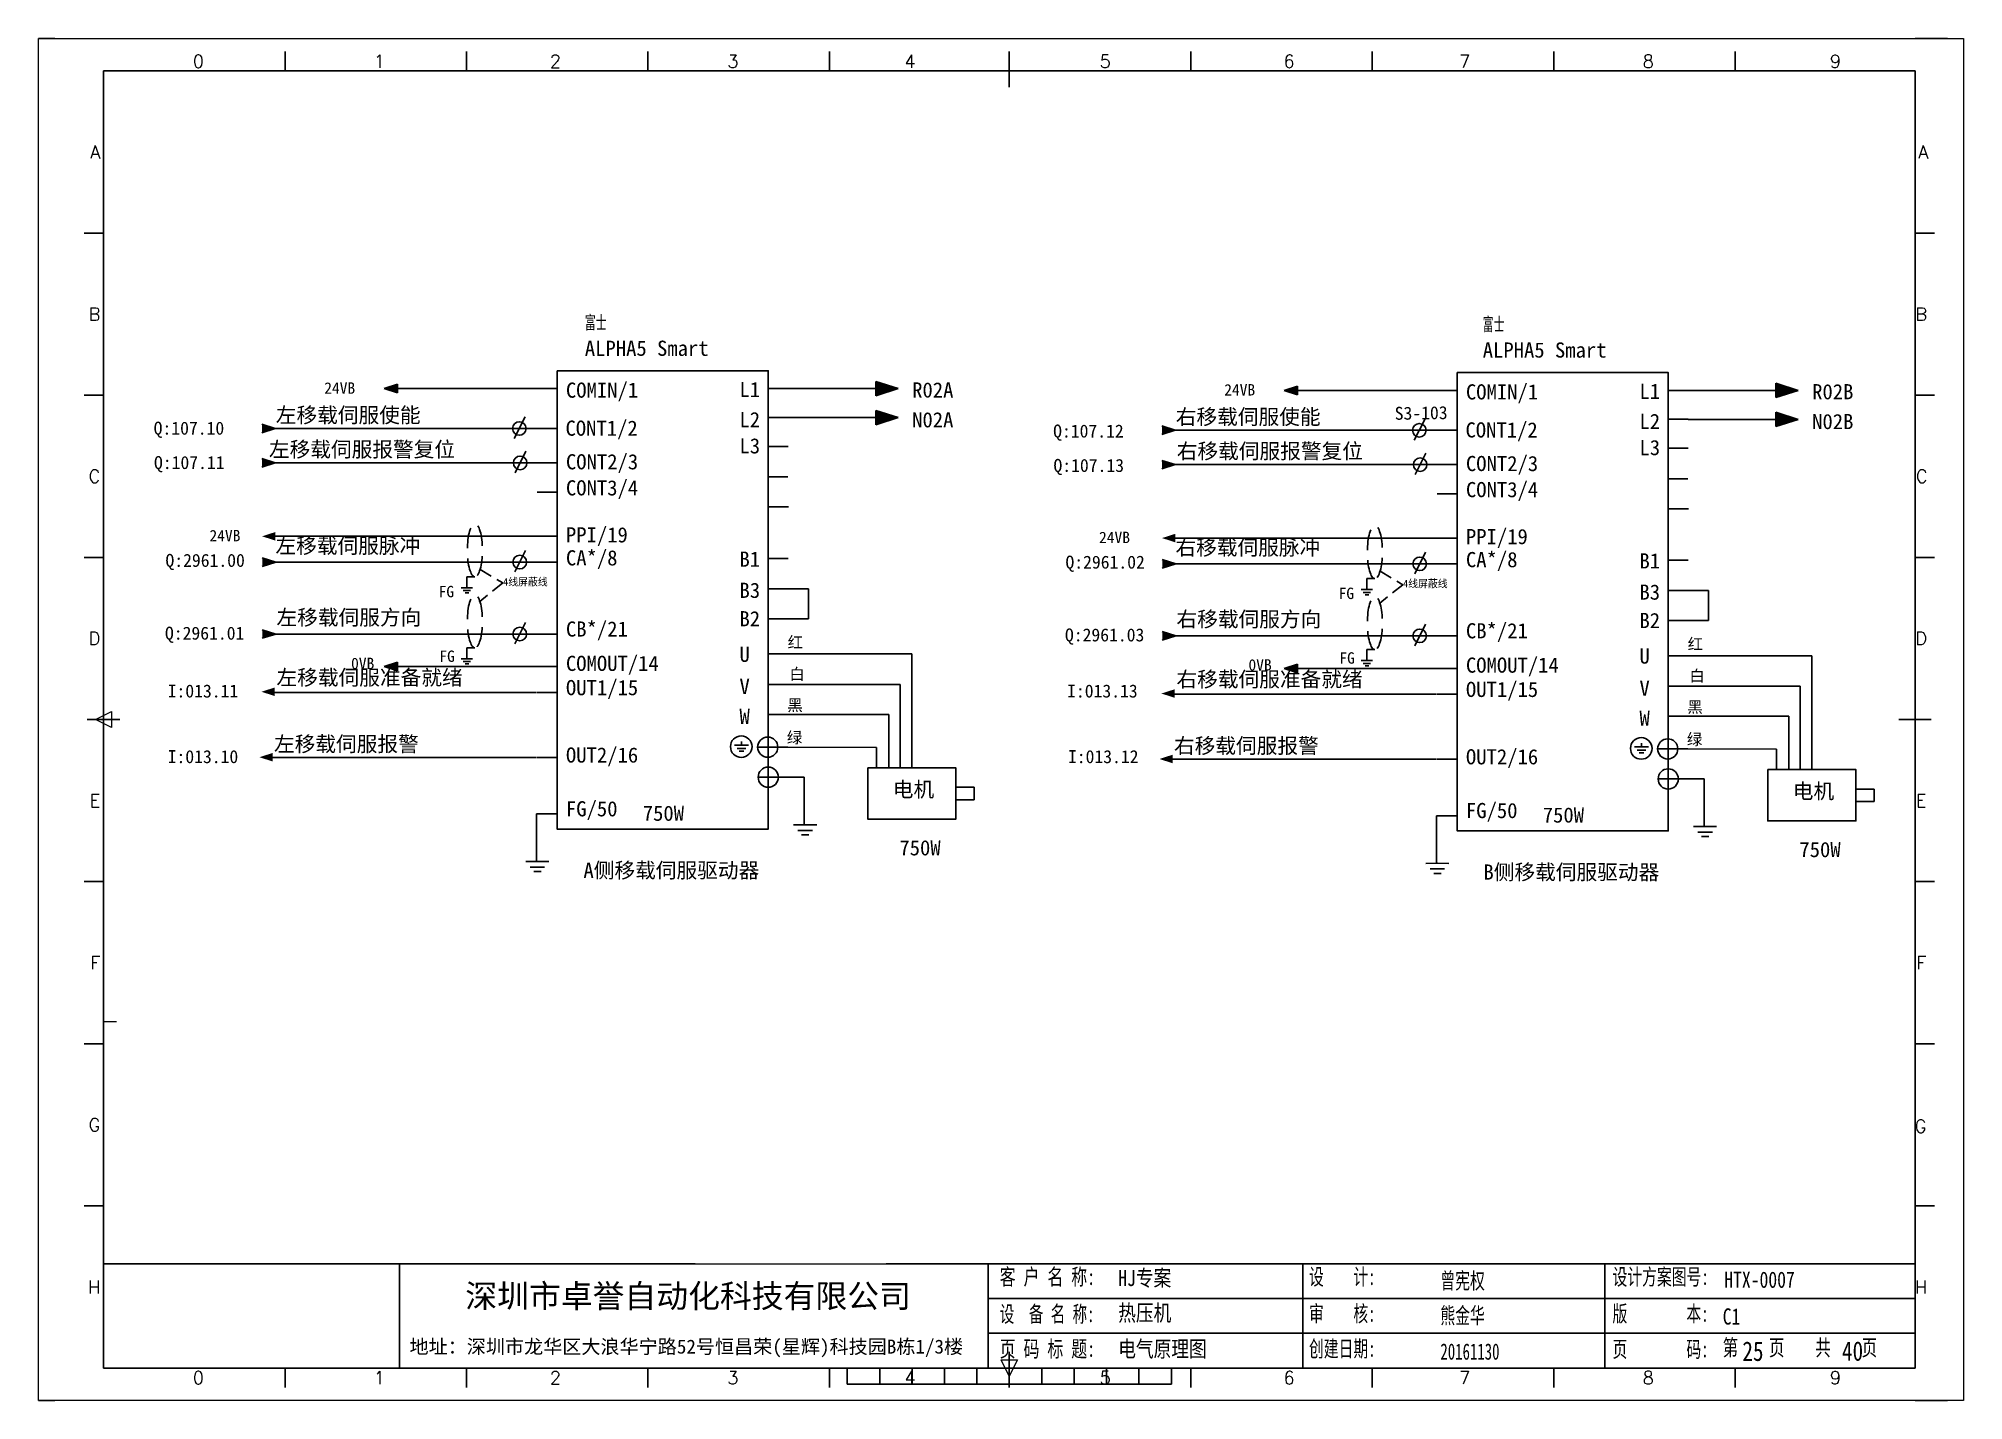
# Model space of a CAD drawing. Extents: x 35123 to 43919, y -4314 to -326.
# Drawn here: x 37283.1 to 37580.1, y -3613.9 to -3403.9 of the extents above; entities that cross this region are included whole.
import ezdxf
from ezdxf.enums import TextEntityAlignment as Align

# ---------------------------------------------------------------- set-up
doc = ezdxf.new("R2010")
doc.units = 0
doc.header["$MEASUREMENT"] = 0
doc.linetypes.add('ACISOWELD', pattern=[3, 2, -1])
doc.linetypes.add('HIDDEN2', pattern=[4.7625, 3.175, -1.5875])
doc.layers.add('AE_BOR', color=1, linetype='Continuous')
doc.layers.add('SYMS', color=7, linetype='Continuous')
doc.styles.add('Standard0.67', font='', dxfattribs={"width": 0.67})
doc.styles.add('Standard_0.8', font='SimSun.ttf', dxfattribs={"width": 0.8})
doc.styles.add('WD', font='romans.shx', dxfattribs={"bigfont": 'gbcbig.shx'})
doc.styles.add('宋', font='SimSun.ttf', dxfattribs={"width": 0.7})
doc.styles.add('工程字', font='SimSun.ttf')
doc.styles.get('Standard0.67').set_extended_font_data('FangSong_GB2312')

msp = doc.modelspace()

# ---------------------------------------------------------------- texts
for s, insert, char_height, width, attachment_point in [('{\\Fromans,gbcbig|c134;富士}\\PALPHA5 Smart', (37367.37, -3446.556), 2.34, 28.3192, 1), ('{\\Fromans,gbcbig|c134;富士}\\PALPHA5 Smart', (37505.906, -3446.828), 2.34, 28.3192, 1), ('24VB', (37327.164, -3456.886), 1.755, 5.30592, 1), ('{\\fSimSun|b0|i0|c134|p2;COMIN/1}', (37364.456, -3456.914), 2.34, 14.26729, 1), ('{\\fSimSun|b0|i0|c134|p2;L1}', (37391.231, -3456.819), 2.34, 4.33545, 1), ('R02A', (37417.872, -3456.886), 2.34, 5.30592, 1), ('{\\fSimSun|b0|i0|c134|p2;COMIN/1}', (37503.312, -3457.185), 2.34, 14.26729, 1), ('24VB', (37466.02, -3457.157), 1.755, 5.30592, 1), ('{\\fSimSun|b0|i0|c134|p2;L1}', (37530.087, -3457.09), 2.34, 4.33545, 1), ('R02B', (37556.728, -3457.157), 2.34, 5.30592, 1), ('Q:107.10', (37300.849, -3462.947), 2, 14.80364, 1), ('{\\fSimSun|b0|i0|c134|p2;左移载伺服使能}', (37319.691, -3460.757), 2.34, 30.42746, 1), ('{\\fSimSun|b0|i0|c134|p2;CONT1/2}', (37364.387, -3462.779), 2.34, 19.80593, 1), ('{\\fSimSun|b0|i0|c134|p2;L2}', (37391.231, -3461.466), 2.34, 4.33545, 1), ('N02A', (37417.872, -3461.486), 2.34, 5.30592, 1), ('{\\fSimSun|b0|i0|c134|p2;右移载伺服使能}', (37458.547, -3461.028), 2.34, 30.42746, 1), ('{\\fSimSun|b0|i0|c134|p2;CONT1/2}', (37503.243, -3463.05), 2.34, 19.80593, 1), ('{\\fSimSun|b0|i0|c134|p2;L2}', (37530.087, -3461.738), 2.34, 4.33545, 1), ('N02B', (37556.728, -3461.758), 2.34, 5.30592, 1), ('{\\fSimSun|b0|i0|c134|p2;左移载伺服报警复位}', (37318.628, -3466.039), 2.34, 37.66028, 1), ('{\\fSimSun|b0|i0|c134|p2;L3}', (37391.231, -3465.501), 2.34, 4.33545, 1), ('Q:107.12', (37439.626, -3463.391), 2, 14.80364, 1), ('{\\fSimSun|b0|i0|c134|p2;右移载伺服报警复位}', (37458.695, -3466.31), 2.34, 36.89595, 1), ('{\\fSimSun|b0|i0|c134|p2;L3}', (37530.087, -3465.773), 2.34, 4.33545, 1), ('Q:107.11', (37300.899, -3468.25), 2, 14.80364, 1), ('{\\fSimSun|b0|i0|c134|p2;CONT2/3}', (37364.456, -3467.96), 2.34, 22.44337, 1), ('Q:107.13', (37439.676, -3468.694), 2, 14.80364, 1), ('{\\fSimSun|b0|i0|c134|p2;CONT2/3}', (37503.312, -3468.231), 2.34, 22.44337, 1), ('{\\fSimSun|b0|i0|c134|p2;CONT3/4}', (37364.456, -3471.983), 2.34, 4.64062, 1), ('{\\fSimSun|b0|i0|c134|p2;CONT3/4}', (37503.312, -3472.254), 2.34, 4.64062, 1), ('24VB', (37309.456, -3479.642), 1.755, 5.30592, 1), ('{\\fSimSun|b0|i0|c134|p2;左移载伺服脉冲}', (37319.64, -3480.9), 2.34, 31.69101, 1), ('{\\fSimSun|b0|i0|c134|p2;PPI/19}', (37364.456, -3479.225), 2.34, 4.64062, 1), ('24VB', (37446.707, -3479.913), 1.755, 5.30592, 1), ('{\\fSimSun|b0|i0|c134|p2;右移载伺服脉冲}', (37458.495, -3481.171), 2.34, 30.45053, 1), ('{\\fSimSun|b0|i0|c134|p2;PPI/19}', (37503.312, -3479.496), 2.34, 4.64062, 1), ('Q:2961.00', (37302.67, -3483.333), 2, 14.80364, 1), ('{\\fSimSun|b0|i0|c134|p2;CA*/8}', (37364.456, -3482.774), 2.34, 4.64062, 1), ('{\\fSimSun|b0|i0|c134|p2;B1}', (37391.231, -3482.975), 2.34, 4.33545, 1), ('Q:2961.02', (37441.526, -3483.605), 2, 14.80364, 1), ('{\\fSimSun|b0|i0|c134|p2;CA*/8}', (37503.312, -3483.045), 2.34, 4.64062, 1), ('{\\fSimSun|b0|i0|c134|p2;B1}', (37530.087, -3483.246), 2.34, 4.33545, 1), ('FG', (37344.813, -3488.267), 1.755, 5.30592, 1), ('{\\fSimSun|b0|i0|c134|p2;B3}', (37391.231, -3487.782), 2.34, 4.33545, 1), ('FG', (37483.669, -3488.539), 1.755, 5.30592, 1), ('{\\fSimSun|b0|i0|c134|p2;B3}', (37530.087, -3488.054), 2.34, 4.33545, 1), ('{\\fSimSun|b0|i0|c134|p2;左移载伺服方向}', (37319.796, -3491.959), 2.34, 31.42377, 1), ('{\\fSimSun|b0|i0|c134|p2;B2}', (37391.231, -3492.164), 2.34, 4.33545, 1), ('{\\fSimSun|b0|i0|c134|p2;右移载伺服方向}', (37458.652, -3492.23), 2.34, 30.04857, 1), ('{\\fSimSun|b0|i0|c134|p2;B2}', (37530.087, -3492.435), 2.34, 4.33545, 1), ('Q:2961.01', (37302.594, -3494.557), 2, 16.56222, 1), ('{\\fSimSun|b0|i0|c134|p2;CB*/21}', (37364.456, -3493.748), 2.34, 4.64062, 1), ('Q:2961.03', (37441.449, -3494.828), 2, 16.56222, 1), ('{\\fSimSun|b0|i0|c134|p2;CB*/21}', (37503.312, -3494.019), 2.34, 4.64062, 1), ('FG', (37344.929, -3498.234), 1.755, 5.30592, 1), ('{\\fSimSun|b0|i0|c134|p2;U}', (37391.231, -3497.641), 2.34, 4.33545, 1), ('{\\fSimSun|b0|i0|c134|p2;红}', (37398.656, -3496.089), 1.755, 4.33545, 1), ('FG', (37483.785, -3498.505), 1.755, 5.30592, 1), ('{\\fSimSun|b0|i0|c134|p2;U}', (37530.087, -3497.912), 2.34, 4.33545, 1), ('{\\fSimSun|b0|i0|c134|p2;红}', (37537.512, -3496.361), 1.755, 4.33545, 1), ('{\\fSimSun|b0|i0|c134|p2;左移载伺服准备就绪}', (37319.796, -3501.222), 2.34, 38.69544, 1), ('0VB', (37331.308, -3499.341), 1.755, 5.30592, 1), ('{\\fSimSun|b0|i0|c134|p2;COMOUT/14}', (37364.456, -3499.042), 2.34, 4.64062, 1), ('{\\fSimSun|b0|i0|c134|p2;白}', (37398.916, -3500.992), 1.755, 4.33545, 1), ('{\\fSimSun|b0|i0|c134|p2;右移载伺服准备就绪}', (37458.652, -3501.493), 2.34, 36.79396, 1), ('0VB', (37469.76, -3499.571), 1.755, 5.30592, 1), ('{\\fSimSun|b0|i0|c134|p2;COMOUT/14}', (37503.312, -3499.313), 2.34, 4.64062, 1), ('{\\fSimSun|b0|i0|c134|p2;白}', (37537.771, -3501.263), 1.755, 4.33545, 1), ('I:013.11', (37303.012, -3503.477), 2, 14.80364, 1), ('{\\fSimSun|b0|i0|c134|p2;OUT1/15}', (37364.456, -3502.785), 2.34, 4.64062, 1), ('{\\fSimSun|b0|i0|c134|p2;V}', (37391.231, -3502.593), 2.34, 4.33545, 1), ('I:013.13', (37441.78, -3503.477), 2, 14.80364, 1), ('{\\fSimSun|b0|i0|c134|p2;OUT1/15}', (37503.312, -3503.056), 2.34, 4.64062, 1), ('{\\fSimSun|b0|i0|c134|p2;V}', (37530.087, -3502.865), 2.34, 4.33545, 1), ('{\\fSimSun|b0|i0|c134|p2;W}', (37391.231, -3507.219), 2.34, 4.33545, 1), ('{\\fSimSun|b0|i0|c134|p2;黑}', (37398.611, -3505.796), 1.755, 4.33545, 1), ('{\\fSimSun|b0|i0|c134|p2;W}', (37530.087, -3507.49), 2.34, 4.33545, 1), ('{\\fSimSun|b0|i0|c134|p2;黑}', (37537.467, -3506.067), 1.755, 4.33545, 1), ('{\\fSimSun|b0|i0|c134|p2;绿}', (37398.541, -3510.778), 1.755, 4.33545, 1), ('{\\fSimSun|b0|i0|c134|p2;左移载伺服报警}', (37319.41, -3511.47), 2.34, 31.40635, 1), ('{\\fSimSun|b0|i0|c134|p2;OUT2/16}', (37364.456, -3513.175), 2.34, 4.64062, 1), ('{\\fSimSun|b0|i0|c134|p2;右移载伺服报警}', (37458.265, -3511.742), 2.34, 31.40635, 1), ('{\\fSimSun|b0|i0|c134|p2;OUT2/16}', (37503.312, -3513.446), 2.34, 4.64062, 1), ('{\\fSimSun|b0|i0|c134|p2;绿}', (37537.396, -3511.049), 1.755, 4.33545, 1), ('I:013.10', (37303.012, -3513.596), 2, 14.80364, 1), ('I:013.12', (37441.911, -3513.596), 2, 14.80364, 1), ('{\\fSimSun|b0|i0|c134|p2;电机}', (37414.883, -3518.474), 2.34, 8.49766, 1), ('{\\fSimSun|b0|i0|c134|p2;电机}', (37553.739, -3518.745), 2.34, 8.49766, 1), ('{\\fSimSun|b0|i0|c134|p2;FG/50}', (37364.456, -3521.465), 2.34, 4.64062, 1), ('750W', (37376.309, -3522.154), 2.34, 28.3192, 1), ('{\\fSimSun|b0|i0|c134|p2;FG/50}', (37503.312, -3521.736), 2.34, 4.64062, 1), ('750W', (37515.165, -3522.425), 2.34, 28.3192, 1), ('750W', (37415.9, -3527.479), 2.34, 28.3192, 1), ('750W', (37554.756, -3527.751), 2.34, 28.3192, 1), ('{\\fSimSun|b0|i0|c134|p2;A侧移载伺服驱动器}', (37367.157, -3530.951), 2.34, 37.23365, 1), ('{\\fSimSun|b0|i0|c134|p2;B侧移载伺服驱动器}', (37506.012, -3531.222), 2.34, 37.23365, 1), ('{\\fSimSun|b0|i0|c134|p2;深圳市卓誉自动化科技有限公司}', (37348.934, -3599.958), 3.6, 80.67766, 7), ('{\\fSimSun|b0|i0|c134|p2;地址：深圳市龙华区大浪华宁路52号恒昌荣(星辉)科技园B栋1/3楼}', (37340.322, -3607.218), 2.16, 89.25675, 7)]:
    msp.add_mtext(s, dxfattribs=dict(insert=insert, char_height=char_height, width=width, attachment_point=attachment_point))
at = {"linetype": 'ACISOWELD', "char_height": 1.17, "width": 8.15604, "attachment_point": 1}
for insert in [(37354.756, -3487.058), (37493.611, -3487.33)]:
    msp.add_mtext('4线屏蔽线', dxfattribs=dict(at, insert=insert))
at = {"ltscale": 2, "attachment_point": 1}
for s, insert, char_height, width, style in [('{\\fSimSun|b0|i0|c134|p2;\\W0.72;客 户 名 称:}', (37431.382, -3593.553), 2.5, 16.24768, 'Standard0.67'), ('HJ专案', (37449.669, -3593.727), 2.5, 33.90777, 'Standard_0.8'), ('{\\fSimSun|b0|i0|c134|p2;设    计:}', (37479.097, -3593.553), 2.5, 12.03121, 'Standard0.67'), ('{\\fSimSun|b0|i0|c134|p2;设计方案图号:}', (37525.929, -3593.553), 2.5, 15.1644, 'Standard0.67'), ('{\\fSimSun|b0|i0|c134|p2;曾宪权}', (37499.374, -3594.155), 2.5, 12.03121, 'Standard0.67'), ('{\\f@SimSun|b0|i0|c134|p2;HTX-0007}', (37543.168, -3593.994), 2.5, 33.90777, 'Standard_0.8'), ('{\\fSimSun|b0|i0|c134|p2;\\W0.66;设  备 名 称:}', (37431.382, -3599.282), 2.5, 15.12342, 'Standard0.67'), ('{\\fSimSun|b0|i0|c134|p2;热压机}', (37449.669, -3599.115), 2.5, 33.90777, 'Standard_0.8'), ('{\\fSimSun|b0|i0|c134|p2;审    核:}', (37479.097, -3599.227), 2.5, 12.03121, 'Standard0.67'), ('{\\fSimSun|b0|i0|c134|p2;熊金华}', (37499.374, -3599.517), 2.5, 12.03121, 'Standard0.67'), ('{\\fSimSun|b0|i0|c134|p2;版        本:}', (37525.929, -3599.227), 2.5, 16.84978, 'Standard0.67'), ('C1', (37542.928, -3599.667), 2.5, 5.97175, 'Standard_0.8'), ('{\\fSimSun|b0|i0|c134|p2;\\W0.72;页 码 标 题:}', (37431.382, -3604.65), 2.5, 15.12342, 'Standard0.67'), ('{\\fSimSun|b0|i0|c134|p2;电气原理图}', (37449.669, -3604.663), 2.5, 33.90777, 'Standard_0.8'), ('{\\fSimSun|b0|i0|c134|p2;创建日期:}', (37479.097, -3604.634), 2.5, 12.03121, 'Standard0.67'), ('{\\fSimSun|b0|i0|c134|p2;20161130}', (37499.374, -3605.075), 2.5, 12.03121, 'Standard0.67'), ('{\\fSimSun|b0|i0|c134|p2;页        码:}', (37525.929, -3604.713), 2.5, 15.72579, 'Standard0.67'), ('第    页    共    页', (37542.926, -3604.468), 2.5, 33.90777, '宋'), ('25', (37545.964, -3604.773), 3, 3.76639, 'Standard_0.8'), ('40', (37561.332, -3604.748), 3, 3.76639, 'Standard_0.8')]:
    msp.add_mtext(s, dxfattribs=dict(at, insert=insert, char_height=char_height, width=width, style=style))
at = {"layer": 'SYMS', "insert": (37492.305, -3460.67), "char_height": 2, "width": 3.41245, "attachment_point": 1, "rotation": 0.87622, "style": '工程字'}
msp.add_mtext('S3-103', dxfattribs=at)

# ---------------------------------------------------------------- blocks, each defined once
blk = doc.blocks.new('gb_a2_a')
for p, q in [((584, 410), (25, 410)), ((25, 410), (25, 10)), ((584, 10), (584, 410)), ((25, 10), (584, 10))]:
    blk.add_line(p, q)
at = {"lineweight": 9, "ltscale": 0.1}
blk.add_line((25, 116.86), (29, 116.86), dxfattribs=at)
at = {"layer": 'AE_BOR', "lineweight": 30}
for p, q in [((10, 420), (4.93, 420)), ((594, 420), (584, 420)), ((4.93, 0), (10, 0)), ((594, 0), (584, 0))]:
    blk.add_line(p, q, dxfattribs=at)
at = {"layer": 'AE_BOR', "color": 1, "lineweight": 15}
for p, q in [((4.93, 420), (598.93, 420)), ((4.93, 0), (4.93, 420)), ((598.93, 420), (598.93, 0)), ((22.5, 210), (27.5, 212.5)), ((27.5, 207.5), (22.5, 210)), ((27.5, 212.5), (27.5, 207.5)), ((304.5, 7.5), (302, 12.5)), ((302, 12.5), (307, 12.5)), ((307, 12.5), (304.5, 7.5)), ((598.93, 0), (4.93, 0))]:
    blk.add_line(p, q, dxfattribs=at)
at = {"layer": 'AE_BOR'}
for p, q in [((81, 410), (81, 416)), ((137, 410), (137, 416)), ((193, 410), (193, 416)), ((249, 410), (249, 416)), ((304.5, 410), (304.5, 416)), ((360.5, 410), (360.5, 416)), ((416.5, 410), (416.5, 416)), ((472.5, 410), (472.5, 416)), ((528.5, 410), (528.5, 416)), ((25, 360), (19, 360)), ((584, 360), (590, 360)), ((25, 310), (19, 310)), ((584, 310), (590, 310)), ((25, 260), (19, 260)), ((584, 260), (590, 260)), ((25, 160), (19, 160)), ((584, 160), (590, 160)), ((25, 110), (19, 110)), ((584, 110), (590, 110)), ((25, 60), (19, 60)), ((584, 60), (590, 60)), ((81, 10), (81, 4)), ((137, 10), (137, 4)), ((193, 10), (193, 4)), ((249, 10), (249, 4)), ((304.5, 10), (304.5, 4)), ((360.5, 10), (360.5, 4)), ((416.5, 10), (416.5, 4)), ((472.5, 10), (472.5, 4)), ((528.5, 10), (528.5, 4))]:
    blk.add_line(p, q, dxfattribs=at)
at = {"layer": 'AE_BOR', "color": 2, "lineweight": 30}
for p, q in [((304.5, 405), (304.5, 415)), ((20, 210), (30, 210)), ((579, 210), (589, 210)), ((304.5, 10), (304.5, 15)), ((304.5, 15), (304.5, 5)), ((254.5, 5), (254.5, 10)), ((264.5, 5), (264.5, 10)), ((274.5, 5), (274.5, 10)), ((284.5, 5), (284.5, 10)), ((294.5, 5), (294.5, 10)), ((304.5, 10), (304.5, 5)), ((314.5, 5), (314.5, 10)), ((324.5, 5), (324.5, 10)), ((334.5, 5), (334.5, 10)), ((344.5, 5), (344.5, 10)), ((354.5, 5), (354.5, 10)), ((254.5, 5), (354.5, 5))]:
    blk.add_line(p, q, dxfattribs=at)
at = {"layer": 'AE_BOR', "style": 'WD'}
for s, p in [('0', (54.27, 411)), ('1', (110.12, 411)), ('2', (164.42, 411)), ('3', (219.22, 411)), ('4', (273.82, 411)), ('5', (334.12, 411)), ('6', (390.81, 411)), ('7', (445.01, 411)), ('8', (501.67, 411)), ('9', (559.4, 411)), ('0', (54.27, 5)), ('1', (110.12, 5)), ('2', (164.42, 5)), ('3', (219.22, 5)), ('4', (273.82, 5)), ('5', (334.12, 5)), ('6', (390.81, 5)), ('7', (445.01, 5)), ('8', (501.67, 5)), ('9', (559.4, 5))]:
    blk.add_text(s, height=4, dxfattribs=at).set_placement(p, align=Align.CENTER)
for s, p in [('A', (24, 385)), ('A', (588.05, 385)), ('B', (24, 335)), ('B', (587.67, 335)), ('C', (24, 285)), ('C', (587.86, 285)), ('D', (24, 235)), ('D', (587.67, 235)), ('E', (24, 185)), ('E', (587.48, 185)), ('F', (24, 135)), ('F', (587.48, 135)), ('F', (587.48, 135)), ('G', (24, 85)), ('G', (587.48, 84.56)), ('H', (24, 35)), ('H', (587.67, 35))]:
    blk.add_text(s, height=4, dxfattribs=at).set_placement(p, align=Align.MIDDLE_RIGHT)
blk = doc.blocks.new('节点')
at = {"color": 1}
blk.add_line((5159.2, 79.1), (5149.7, 60.2), dxfattribs=at)
blk.add_circle((5154.1, 68.9), 5.98, dxfattribs=at)

# ---------------------------------------------------------------- hatches: boundary and pattern name
for points in [[(37415.739, -3457.853), (37412.29, -3456.747), (37412.29, -3458.958)], [(37554.594, -3458.124), (37551.145, -3457.019), (37551.145, -3459.229)], [(37336.396, -3457.853), (37338.466, -3457.189), (37338.466, -3458.516)], [(37475.252, -3458.124), (37477.321, -3457.461), (37477.321, -3458.787)], [(37415.71, -3462.324), (37412.261, -3461.219), (37412.261, -3463.43)], [(37554.566, -3462.596), (37551.117, -3461.49), (37551.117, -3463.701)], [(37319.612, -3463.998), (37317.543, -3464.661), (37317.543, -3463.335)], [(37458.468, -3464.27), (37456.399, -3464.933), (37456.399, -3463.606)], [(37319.612, -3469.304), (37317.543, -3469.968), (37317.543, -3468.641)], [(37458.468, -3469.576), (37456.399, -3470.239), (37456.399, -3468.913)], [(37317.57, -3480.622), (37319.64, -3479.959), (37319.64, -3481.286)], [(37456.426, -3480.894), (37458.495, -3480.231), (37458.495, -3481.557)], [(37319.679, -3484.596), (37317.61, -3485.259), (37317.61, -3483.933)], [(37458.535, -3484.867), (37456.465, -3485.53), (37456.465, -3484.204)], [(37319.679, -3495.691), (37317.61, -3496.354), (37317.61, -3495.028)], [(37458.535, -3495.962), (37456.465, -3496.625), (37456.465, -3495.299)], [(37336.396, -3500.716), (37338.466, -3500.053), (37338.466, -3501.379)], [(37475.252, -3500.987), (37477.321, -3500.324), (37477.321, -3501.65)], [(37317.471, -3504.593), (37319.54, -3503.93), (37319.54, -3505.256)], [(37456.326, -3504.864), (37458.396, -3504.201), (37458.396, -3505.527)], [(37317.161, -3514.685), (37319.231, -3514.022), (37319.231, -3515.349)], [(37456.017, -3514.957), (37458.086, -3514.294), (37458.086, -3515.62)]]:
    msp.add_hatch(color=256).paths.add_polyline_path(points)

# ---------------------------------------------------------------- linework, layer by layer
for p, q in [((37415.739, -3457.853), (37412.29, -3456.747)), ((37412.29, -3456.747), (37412.29, -3458.958)), ((37554.594, -3458.124), (37551.145, -3457.019)), ((37551.145, -3457.019), (37551.145, -3459.229)), ((37336.396, -3457.853), (37338.466, -3457.189)), ((37348.098, -3457.853), (37336.396, -3457.853)), ((37336.396, -3457.853), (37338.466, -3458.516)), ((37338.466, -3458.516), (37338.466, -3457.189)), ((37360.009, -3457.853), (37348.098, -3457.853)), ((37363.114, -3457.853), (37360.009, -3457.853)), ((37363.114, -3457.853), (37360.009, -3457.853)), ((37363.114, -3457.853), (37360.009, -3457.853)), ((37363.114, -3457.853), (37360.009, -3457.853)), ((37363.114, -3457.853), (37360.009, -3457.853)), ((37363.114, -3457.853), (37360.009, -3457.853)), ((37363.114, -3457.853), (37360.009, -3457.853)), ((37363.114, -3457.853), (37360.009, -3457.853)), ((37363.114, -3457.853), (37360.009, -3457.853)), ((37363.114, -3457.853), (37360.009, -3457.853)), ((37398.776, -3457.853), (37395.671, -3457.853)), ((37398.776, -3457.853), (37395.671, -3457.853)), ((37398.776, -3457.853), (37395.671, -3457.853)), ((37398.776, -3457.853), (37395.671, -3457.853)), ((37398.776, -3457.853), (37395.671, -3457.853)), ((37398.776, -3457.853), (37395.671, -3457.853)), ((37398.776, -3457.853), (37395.671, -3457.853)), ((37398.776, -3457.853), (37395.671, -3457.853)), ((37398.776, -3457.853), (37395.671, -3457.853)), ((37398.776, -3457.853), (37395.671, -3457.853)), ((37398.776, -3457.853), (37415.739, -3457.853)), ((37415.739, -3457.853), (37412.29, -3458.958)), ((37475.252, -3458.124), (37477.321, -3457.461)), ((37486.954, -3458.124), (37475.252, -3458.124)), ((37475.252, -3458.124), (37477.321, -3458.787)), ((37477.321, -3458.787), (37477.321, -3457.461)), ((37498.864, -3458.124), (37486.954, -3458.124)), ((37501.969, -3458.124), (37498.864, -3458.124)), ((37501.969, -3458.124), (37498.864, -3458.124)), ((37501.969, -3458.124), (37498.864, -3458.124)), ((37501.969, -3458.124), (37498.864, -3458.124)), ((37501.969, -3458.124), (37498.864, -3458.124)), ((37501.969, -3458.124), (37498.864, -3458.124)), ((37501.969, -3458.124), (37498.864, -3458.124)), ((37501.969, -3458.124), (37498.864, -3458.124)), ((37501.969, -3458.124), (37498.864, -3458.124)), ((37501.969, -3458.124), (37498.864, -3458.124)), ((37537.632, -3458.124), (37534.527, -3458.124)), ((37537.632, -3458.124), (37534.527, -3458.124)), ((37537.632, -3458.124), (37534.527, -3458.124)), ((37537.632, -3458.124), (37534.527, -3458.124)), ((37537.632, -3458.124), (37534.527, -3458.124)), ((37537.632, -3458.124), (37534.527, -3458.124)), ((37537.632, -3458.124), (37534.527, -3458.124)), ((37537.632, -3458.124), (37534.527, -3458.124)), ((37537.632, -3458.124), (37534.527, -3458.124)), ((37537.632, -3458.124), (37534.527, -3458.124)), ((37537.632, -3458.124), (37554.594, -3458.124)), ((37554.594, -3458.124), (37551.145, -3459.229)), ((37398.75, -3462.292), (37395.646, -3462.292)), ((37398.747, -3462.323), (37415.71, -3462.323)), ((37415.71, -3462.324), (37412.261, -3461.219)), ((37412.261, -3461.219), (37412.261, -3463.43)), ((37415.71, -3462.324), (37412.261, -3463.43)), ((37537.606, -3462.563), (37534.501, -3462.563)), ((37537.603, -3462.594), (37554.566, -3462.594)), ((37554.566, -3462.596), (37551.117, -3461.49)), ((37551.117, -3461.49), (37551.117, -3463.701)), ((37554.566, -3462.596), (37551.117, -3463.701)), ((37319.612, -3463.998), (37317.543, -3463.335)), ((37319.612, -3463.998), (37317.543, -3464.661)), ((37322.532, -3463.998), (37319.612, -3463.998)), ((37357.263, -3463.998), (37322.532, -3463.998)), ((37363.114, -3463.998), (37357.263, -3463.998)), ((37359.942, -3463.998), (37357.263, -3463.998)), ((37458.468, -3464.27), (37456.399, -3463.606)), ((37458.468, -3464.27), (37456.399, -3464.933)), ((37461.387, -3464.27), (37458.468, -3464.27)), ((37496.118, -3464.27), (37461.387, -3464.27)), ((37501.969, -3464.27), (37496.118, -3464.27)), ((37498.798, -3464.27), (37496.118, -3464.27)), ((37319.612, -3469.304), (37317.543, -3468.641)), ((37398.747, -3466.781), (37395.642, -3466.781)), ((37458.468, -3469.576), (37456.399, -3468.913)), ((37537.603, -3467.052), (37534.498, -3467.052)), ((37319.612, -3469.304), (37317.543, -3469.968)), ((37319.662, -3469.301), (37360.008, -3469.301)), ((37360.072, -3469.301), (37357.393, -3469.301)), ((37363.113, -3469.301), (37360.008, -3469.301)), ((37398.695, -3471.465), (37395.59, -3471.465)), ((37458.468, -3469.576), (37456.399, -3470.239)), ((37458.518, -3469.573), (37498.864, -3469.573)), ((37498.928, -3469.573), (37496.248, -3469.573)), ((37501.969, -3469.573), (37498.864, -3469.573)), ((37537.55, -3471.736), (37534.445, -3471.736)), ((37363.114, -3473.818), (37360.009, -3473.818)), ((37501.969, -3474.089), (37498.864, -3474.089)), ((37398.776, -3476.094), (37395.671, -3476.094)), ((37537.632, -3476.365), (37534.527, -3476.365)), ((37339.44, -3480.622), (37319.64, -3480.622)), ((37360.009, -3480.622), (37339.44, -3480.622)), ((37363.081, -3480.622), (37359.976, -3480.622)), ((37478.295, -3480.894), (37458.495, -3480.894)), ((37498.864, -3480.894), (37478.295, -3480.894)), ((37501.937, -3480.894), (37498.832, -3480.894)), ((37319.679, -3484.596), (37317.61, -3483.933)), ((37319.679, -3484.596), (37317.61, -3485.259)), ((37322.599, -3484.596), (37319.679, -3484.596)), ((37357.329, -3484.596), (37322.599, -3484.596)), ((37360.009, -3484.596), (37356.575, -3484.596)), ((37360.009, -3484.596), (37357.329, -3484.596)), ((37363.114, -3484.596), (37360.009, -3484.596)), ((37398.747, -3484.026), (37395.642, -3484.026)), ((37458.535, -3484.867), (37456.465, -3484.204)), ((37458.535, -3484.867), (37456.465, -3485.53)), ((37461.454, -3484.867), (37458.535, -3484.867)), ((37496.185, -3484.867), (37461.454, -3484.867)), ((37498.864, -3484.867), (37495.431, -3484.867)), ((37498.864, -3484.867), (37496.185, -3484.867)), ((37501.969, -3484.867), (37498.864, -3484.867)), ((37537.603, -3484.297), (37534.498, -3484.297)), ((37348.274, -3488.575), (37349.168, -3488.568)), ((37349.168, -3489.004), (37348.606, -3489.004)), ((37349.178, -3489.35), (37348.892, -3489.35)), ((37350.063, -3488.575), (37349.168, -3488.568)), ((37349.168, -3489.004), (37349.73, -3489.004)), ((37349.178, -3489.35), (37349.465, -3489.35)), ((37398.695, -3488.71), (37395.59, -3488.71)), ((37398.695, -3488.71), (37401.88, -3488.71)), ((37401.88, -3488.71), (37401.88, -3493.339)), ((37487.13, -3488.846), (37488.024, -3488.839)), ((37488.024, -3489.275), (37487.462, -3489.275)), ((37488.034, -3489.622), (37487.747, -3489.622)), ((37488.918, -3488.846), (37488.024, -3488.839)), ((37488.024, -3489.275), (37488.586, -3489.275)), ((37488.034, -3489.622), (37488.321, -3489.622)), ((37537.55, -3488.981), (37534.445, -3488.981)), ((37537.55, -3488.981), (37540.735, -3488.981)), ((37540.735, -3488.981), (37540.735, -3493.611)), ((37319.679, -3495.691), (37317.61, -3495.028)), ((37398.776, -3493.339), (37395.671, -3493.339)), ((37401.88, -3493.339), (37398.776, -3493.339)), ((37458.535, -3495.962), (37456.465, -3495.299)), ((37537.632, -3493.611), (37534.527, -3493.611)), ((37540.735, -3493.611), (37537.632, -3493.611)), ((37319.679, -3495.691), (37317.61, -3496.354)), ((37322.599, -3495.691), (37319.679, -3495.691)), ((37357.329, -3495.691), (37322.599, -3495.691)), ((37360.009, -3495.691), (37357.329, -3495.691)), ((37360.009, -3495.691), (37357.329, -3495.691)), ((37363.114, -3495.691), (37360.009, -3495.691)), ((37458.535, -3495.962), (37456.465, -3496.625)), ((37461.454, -3495.962), (37458.535, -3495.962)), ((37496.185, -3495.962), (37461.454, -3495.962)), ((37498.864, -3495.962), (37496.185, -3495.962)), ((37498.864, -3495.962), (37496.185, -3495.962)), ((37501.969, -3495.962), (37498.864, -3495.962)), ((37336.396, -3500.716), (37338.466, -3500.053)), ((37348.098, -3500.716), (37336.396, -3500.716)), ((37336.396, -3500.716), (37338.466, -3501.379)), ((37338.466, -3501.379), (37338.466, -3500.053)), ((37359.909, -3500.718), (37347.806, -3500.718)), ((37348.098, -3500.718), (37359.909, -3500.718)), ((37348.274, -3499.523), (37349.168, -3499.516)), ((37349.168, -3499.952), (37348.606, -3499.952)), ((37349.178, -3500.298), (37348.892, -3500.298)), ((37350.063, -3499.523), (37349.168, -3499.516)), ((37349.168, -3499.952), (37349.73, -3499.952)), ((37349.178, -3500.298), (37349.465, -3500.298)), ((37363.014, -3500.718), (37359.909, -3500.718)), ((37398.747, -3498.763), (37395.642, -3498.763)), ((37398.747, -3498.763), (37417.825, -3498.763)), ((37417.825, -3516.328), (37417.825, -3498.763)), ((37475.252, -3500.987), (37477.321, -3500.324)), ((37486.954, -3500.987), (37475.252, -3500.987)), ((37475.252, -3500.987), (37477.321, -3501.65)), ((37477.321, -3501.65), (37477.321, -3500.324)), ((37498.765, -3500.989), (37486.661, -3500.989)), ((37486.954, -3500.989), (37498.765, -3500.989)), ((37487.13, -3499.794), (37488.024, -3499.787)), ((37488.024, -3500.223), (37487.462, -3500.223)), ((37488.034, -3500.57), (37487.747, -3500.57)), ((37488.918, -3499.794), (37488.024, -3499.787)), ((37488.024, -3500.223), (37488.586, -3500.223)), ((37488.034, -3500.57), (37488.321, -3500.57)), ((37501.869, -3500.989), (37498.765, -3500.989)), ((37537.603, -3499.035), (37534.498, -3499.035)), ((37537.603, -3499.035), (37556.68, -3499.035)), ((37556.68, -3516.599), (37556.68, -3499.035)), ((37398.695, -3503.448), (37395.59, -3503.448)), ((37398.695, -3503.448), (37416.016, -3503.448)), ((37416.016, -3516.326), (37416.016, -3503.448)), ((37537.55, -3503.719), (37534.445, -3503.719)), ((37537.55, -3503.719), (37554.871, -3503.719)), ((37554.871, -3516.597), (37554.871, -3503.719)), ((37318.346, -3504.692), (37359.909, -3504.692)), ((37363.114, -3504.692), (37360.009, -3504.692)), ((37457.202, -3504.963), (37498.765, -3504.963)), ((37501.969, -3504.963), (37498.864, -3504.963)), ((37398.776, -3508.077), (37395.671, -3508.077)), ((37398.776, -3508.077), (37414.263, -3508.077)), ((37414.263, -3508.077), (37414.263, -3516.326)), ((37537.632, -3508.348), (37534.527, -3508.348)), ((37537.632, -3508.348), (37553.119, -3508.348)), ((37553.119, -3508.348), (37553.119, -3516.597)), ((37390.457, -3512.813), (37391.53, -3512.805)), ((37391.53, -3513.328), (37390.855, -3513.328)), ((37391.53, -3512.805), (37391.53, -3512.252)), ((37392.603, -3512.813), (37391.53, -3512.805)), ((37391.53, -3513.328), (37392.204, -3513.328)), ((37395.671, -3513.138), (37394.032, -3513.138)), ((37398.695, -3513.138), (37395.59, -3513.138)), ((37398.695, -3513.138), (37412.358, -3513.19)), ((37412.358, -3516.29), (37412.358, -3513.19)), ((37529.312, -3513.084), (37530.385, -3513.076)), ((37530.385, -3513.076), (37530.385, -3512.524)), ((37531.459, -3513.084), (37530.385, -3513.076)), ((37534.527, -3513.41), (37532.888, -3513.41)), ((37537.55, -3513.41), (37534.445, -3513.41)), ((37537.55, -3513.41), (37551.214, -3513.461)), ((37551.214, -3516.561), (37551.214, -3513.461)), ((37359.909, -3514.721), (37318.82, -3514.721)), ((37363.114, -3514.721), (37360.009, -3514.721)), ((37391.542, -3513.744), (37391.198, -3513.744)), ((37391.542, -3513.744), (37391.886, -3513.744)), ((37498.765, -3514.992), (37457.675, -3514.992)), ((37501.969, -3514.992), (37498.864, -3514.992)), ((37530.385, -3513.599), (37529.711, -3513.599)), ((37530.397, -3514.015), (37530.053, -3514.015)), ((37530.385, -3513.599), (37531.06, -3513.599)), ((37530.397, -3514.015), (37530.741, -3514.015)), ((37395.671, -3517.767), (37394.113, -3517.767)), ((37398.776, -3517.767), (37395.671, -3517.767)), ((37398.776, -3517.767), (37401.214, -3517.767)), ((37401.214, -3517.767), (37401.214, -3525.098)), ((37424.62, -3519.324), (37427.427, -3519.324)), ((37427.427, -3519.324), (37427.427, -3520.282)), ((37534.527, -3518.039), (37532.969, -3518.039)), ((37537.632, -3518.039), (37534.527, -3518.039)), ((37537.632, -3518.039), (37540.07, -3518.039)), ((37540.07, -3518.039), (37540.07, -3525.369)), ((37424.62, -3521.24), (37427.427, -3521.24)), ((37427.427, -3521.24), (37427.427, -3520.282)), ((37563.475, -3519.595), (37566.283, -3519.595)), ((37563.475, -3521.511), (37566.283, -3521.511)), ((37566.283, -3519.595), (37566.283, -3520.553)), ((37566.283, -3521.511), (37566.283, -3520.553)), ((37363.014, -3523.437), (37359.909, -3523.437)), ((37359.909, -3523.437), (37359.909, -3530.767)), ((37399.564, -3525.112), (37401.353, -3525.098)), ((37403.142, -3525.112), (37401.353, -3525.098)), ((37501.869, -3523.708), (37498.765, -3523.708)), ((37498.765, -3523.708), (37498.765, -3531.039)), ((37538.42, -3525.383), (37540.209, -3525.369)), ((37541.997, -3525.383), (37540.209, -3525.369)), ((37401.353, -3525.969), (37400.229, -3525.969)), ((37401.373, -3526.663), (37400.8, -3526.663)), ((37401.353, -3525.969), (37402.477, -3525.969)), ((37401.373, -3526.663), (37401.947, -3526.663)), ((37540.209, -3526.241), (37539.084, -3526.241)), ((37540.229, -3526.934), (37539.655, -3526.934)), ((37540.209, -3526.241), (37541.333, -3526.241)), ((37540.229, -3526.934), (37540.802, -3526.934)), ((37358.259, -3530.781), (37360.048, -3530.767)), ((37361.837, -3530.781), (37360.048, -3530.767)), ((37497.115, -3531.052), (37498.904, -3531.039)), ((37500.692, -3531.052), (37498.904, -3531.039)), ((37360.048, -3531.639), (37358.924, -3531.639)), ((37360.068, -3532.332), (37359.495, -3532.332)), ((37360.048, -3531.639), (37361.172, -3531.639)), ((37360.068, -3532.332), (37360.642, -3532.332)), ((37498.904, -3531.91), (37497.779, -3531.91)), ((37498.924, -3532.603), (37498.35, -3532.603)), ((37498.904, -3531.91), (37500.028, -3531.91)), ((37498.924, -3532.603), (37499.497, -3532.603)), ((37338.766, -3592.785), (37338.766, -3608.87)), ((37429.579, -3598.146), (37473.83, -3598.146)), ((37473.83, -3598.146), (37542.616, -3598.146)), ((37542.616, -3598.146), (37572.614, -3598.146)), ((37429.579, -3603.508), (37473.83, -3603.508)), ((37473.83, -3603.508), (37542.616, -3603.508)), ((37542.616, -3603.508), (37572.614, -3603.508)), ((37413.88, -3608.87), (37473.83, -3608.87)), ((37473.83, -3608.87), (37542.616, -3608.87))]:
    msp.add_line(p, q)
at = {"linetype": 'ACISOWELD'}
for p, q in [((37351.22, -3485.716), (37354.696, -3487.811)), ((37490.076, -3485.987), (37493.552, -3488.082)), ((37354.696, -3487.811), (37351.18, -3490.664)), ((37493.552, -3488.082), (37490.036, -3490.935))]:
    msp.add_line(p, q, dxfattribs=at)
at = {"lineweight": -3}
for p, q in [((37349.168, -3488.568), (37349.168, -3486.873)), ((37349.168, -3486.873), (37350.408, -3486.873)), ((37488.024, -3488.839), (37488.024, -3487.144)), ((37488.024, -3487.144), (37489.264, -3487.144)), ((37349.168, -3499.516), (37349.168, -3497.821)), ((37349.168, -3497.821), (37350.408, -3497.821)), ((37488.024, -3499.787), (37488.024, -3498.092)), ((37488.024, -3498.092), (37489.264, -3498.092))]:
    msp.add_line(p, q, dxfattribs=at)
at = {"ltscale": 2}
for p, q in [((37384.419, -3592.785), (37293.114, -3592.785)), ((37413.88, -3592.785), (37572.614, -3592.785)), ((37429.579, -3592.785), (37429.579, -3608.87)), ((37478.145, -3608.87), (37478.145, -3592.785)), ((37524.725, -3608.87), (37524.725, -3592.785)), ((37384.419, -3608.87), (37293.114, -3608.87)), ((37542.616, -3608.87), (37572.614, -3608.87))]:
    msp.add_line(p, q, dxfattribs=at)
at = {"lineweight": 9, "ltscale": 0.1}
for p, q in [((37384.419, -3592.785), (37413.88, -3592.785)), ((37384.419, -3608.87), (37413.88, -3608.87)), ((37412.523, -3608.87), (37412.523, -3608.87)), ((37412.523, -3608.87), (37412.523, -3608.87))]:
    msp.add_line(p, q, dxfattribs=at)
for points in [[(37363.114, -3455.102), (37395.671, -3455.102), (37395.671, -3525.779), (37363.114, -3525.789)], [(37501.969, -3455.373), (37534.527, -3455.373), (37534.527, -3526.05), (37501.969, -3526.06)], [(37411.03, -3516.328), (37424.62, -3516.328), (37424.62, -3524.237), (37411.03, -3524.237)], [(37549.886, -3516.599), (37563.475, -3516.599), (37563.475, -3524.508), (37549.886, -3524.508)]]:
    msp.add_lwpolyline(points, close=True)
for centre, radius in [((37391.505, -3513.055), 1.662), ((37395.59, -3513.138), 1.558), ((37530.361, -3513.327), 1.662), ((37534.445, -3513.41), 1.558), ((37395.671, -3517.767), 1.558), ((37534.527, -3518.039), 1.558)]:
    msp.add_circle(centre, radius)
at = {"linetype": 'HIDDEN2'}
for centre in [(37350.408, -3482.767), (37489.264, -3483.039), (37350.408, -3493.715), (37489.264, -3493.987)]:
    msp.add_ellipse(centre, major_axis=(0, -4.106), ratio=0.2823603, dxfattribs=at)

# ---------------------------------------------------------------- block references
for name, p, xscale, yscale, zscale in [('gb_a2_a', (37280.614, -3613.87), 0.5, 0.5, 0.5), ('节点', (36455.296, -3476.058), 0.1749999999992724, 0.1750000000001819, 0.175), ('节点', (36455.296, -3476.058), 0.1749999999992724, 0.1750000000001819, 0.175), ('节点', (36455.296, -3476.058), 0.1749999999992724, 0.1750000000001819, 0.175), ('节点', (36594.152, -3476.33), 0.1749999999992724, 0.1750000000001819, 0.175), ('节点', (36594.152, -3476.33), 0.1749999999992724, 0.1750000000001819, 0.175), ('节点', (36594.152, -3476.33), 0.1749999999992724, 0.1750000000001819, 0.175), ('节点', (36455.426, -3481.361), 0.1749999999992724, 0.1750000000001819, 0.175), ('节点', (36455.426, -3481.361), 0.1749999999992724, 0.1750000000001819, 0.175), ('节点', (36455.426, -3481.361), 0.1749999999992724, 0.1750000000001819, 0.175), ('节点', (36594.282, -3481.633), 0.1749999999992724, 0.1750000000001819, 0.175), ('节点', (36594.282, -3481.633), 0.1749999999992724, 0.1750000000001819, 0.175), ('节点', (36594.282, -3481.633), 0.1749999999992724, 0.1750000000001819, 0.175), ('节点', (36455.363, -3496.656), 0.1749999999992724, 0.1750000000001819, 0.175), ('节点', (36455.363, -3496.656), 0.1749999999992724, 0.1750000000001819, 0.175), ('节点', (36455.363, -3496.656), 0.1749999999992724, 0.1750000000001819, 0.175), ('节点', (36594.218, -3496.927), 0.1749999999992724, 0.1750000000001819, 0.175), ('节点', (36594.218, -3496.927), 0.1749999999992724, 0.1750000000001819, 0.175), ('节点', (36594.218, -3496.927), 0.1749999999992724, 0.1750000000001819, 0.175), ('节点', (36455.363, -3507.751), 0.1749999999992724, 0.1750000000001819, 0.175), ('节点', (36455.363, -3507.751), 0.1749999999992724, 0.1750000000001819, 0.175), ('节点', (36455.363, -3507.751), 0.1749999999992724, 0.1750000000001819, 0.175), ('节点', (36594.218, -3508.022), 0.1749999999992724, 0.1750000000001819, 0.175), ('节点', (36594.218, -3508.022), 0.1749999999992724, 0.1750000000001819, 0.175), ('节点', (36594.218, -3508.022), 0.1749999999992724, 0.1750000000001819, 0.175)]:
    msp.add_blockref(name, p, dxfattribs=dict(xscale=xscale, yscale=yscale, zscale=zscale))

msp.set_redraw_order([(e.dxf.handle, doc.entitydb.next_handle()) for e in msp.query("TEXT MTEXT ATTDEF DIMENSION ARC_DIMENSION")])  # texts and dimensions are drawn at this point

doc.saveas('drawing.dxf')
